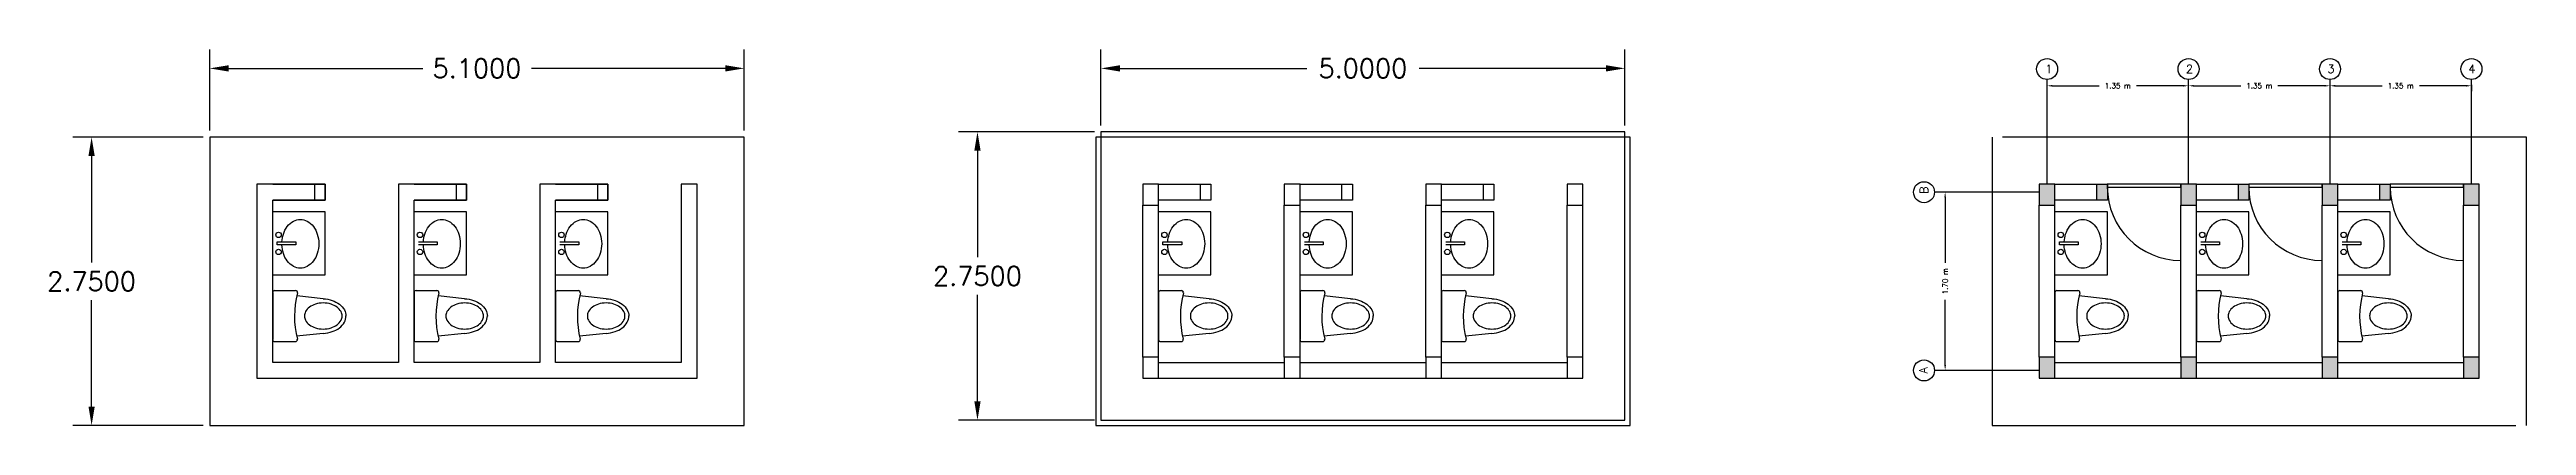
# Model space of a CAD drawing. Header units: metres. Extents: x 0.9 to 42, y -19 to 5.
# Drawn here: x 0.9 to 24.55, y 1.45 to 5.04 of the extents above; entities that cross this region are included whole.
import ezdxf

# ---------------------------------------------------------------- set-up
doc = ezdxf.new("R2010")
doc.units = ezdxf.units.M
doc.linetypes.add('DASHED2', pattern=[0.375, 0.25, -0.125])
doc.linetypes.add('PHANTOM2', pattern=[1.25, 0.625, -0.125, 0.125, -0.125, 0.125, -0.125])
doc.layers.add('Vistas', color=7, linetype='Continuous')
doc.styles.get("Standard").update_dxf_attribs({"font": 'simplex.shx'})
doc.dimstyles.new('1 a 25', dxfattribs={"dimtxt": 0.05, "dimasz": 0.05, "dimexe": 0.05, "dimexo": 0.05, "dimgap": 0.05, "dimtad": 0, "dimzin": 0, "dimdsep": 46, "dimtxsty": 'Standard', "dimcen": 0.09, "dimadec": 0, "dimazin": 0, "dimtfac": 1, "dimtofl": 0, "dimtmove": 0, "dimatfit": 3, "dimfxl": 1, "dimtolj": 1, "dimtzin": 0, "dimarcsym": 0})
doc.dimstyles.get("Standard").update_dxf_attribs({"dimtxt": 0.18, "dimasz": 0.18, "dimexe": 0.18, "dimexo": 0.0625, "dimgap": 0.09, "dimtad": 0, "dimtih": 1, "dimtoh": 1, "dimdec": 4, "dimzin": 0, "dimdsep": 46, "dimtxsty": 'Standard', "dimcen": 0.09, "dimadec": 0, "dimazin": 0, "dimtfac": 1, "dimtdec": 4, "dimtofl": 0, "dimtmove": 0, "dimatfit": 3, "dimfxl": 1, "dimtolj": 1, "dimtzin": 0, "dimarcsym": 0})

msp = doc.modelspace()

# ---------------------------------------------------------------- texts
at = {"char_height": 0.08, "attachment_point": 1}
for s, insert in [('1', (19.9523, 4.89632)), ('2', (21.29496, 4.89632)), ('3', (22.64421, 4.89632)), ('4', (23.9904, 4.89632))]:
    msp.add_mtext_dynamic_manual_height_columns(s, width=0.08, gutter_width=1, heights=[0], dxfattribs=dict(at, insert=insert))
at = {"char_height": 0.08, "attachment_point": 1, "rotation": 90}
for s, insert in [('B', (18.75396, 3.66182)), ('A', (18.74762, 1.94899))]:
    msp.add_mtext_dynamic_manual_height_columns(s, width=0.08, gutter_width=1, heights=[0], dxfattribs=dict(at, insert=insert))

# ---------------------------------------------------------------- blocks, each defined once
blk = doc.blocks.new('*D58')
at = {"color": 0, "lineweight": -2, "transparency": 16777216}
for p, q in [((2.434, 4.267), (2.434, 5.041)), ((7.534, 4.267), (7.534, 5.041)), ((2.614, 4.861), (4.466, 4.861)), ((7.354, 4.861), (5.503, 4.861))]:
    blk.add_line(p, q, dxfattribs=at)
at = {"color": 0, "transparency": 16777216}
for points in [[(2.614, 4.891), (2.614, 4.831), (2.434, 4.861)], [(7.354, 4.891), (7.354, 4.831), (7.534, 4.861)]]:
    blk.add_solid(points, dxfattribs=at)
at = {"layer": 'Defpoints', "color": 0, "transparency": 16777216}
for p in [(7.534, 4.861), (2.434, 4.205), (7.534, 4.205)]:
    blk.add_point(p, dxfattribs=at)
at = {"color": 0, "transparency": 16777216, "insert": (4.984, 4.861), "char_height": 0.18, "attachment_point": 5}
blk.add_mtext('\\A1;5.1000', dxfattribs=at)
blk = doc.blocks.new('*D59')
at = {"color": 0, "lineweight": -2, "transparency": 16777216}
for p, q in [((2.372, 4.205), (1.126, 4.205)), ((1.306, 4.025), (1.306, 3.01)), ((1.306, 1.635), (1.306, 2.65)), ((2.372, 1.455), (1.126, 1.455))]:
    blk.add_line(p, q, dxfattribs=at)
at = {"color": 0, "transparency": 16777216}
for points in [[(1.276, 4.025), (1.336, 4.025), (1.306, 4.205)], [(1.276, 1.635), (1.336, 1.635), (1.306, 1.455)]]:
    blk.add_solid(points, dxfattribs=at)
at = {"layer": 'Defpoints', "color": 0, "transparency": 16777216}
for p in [(1.306, 4.205), (2.434, 4.205), (2.434, 1.455)]:
    blk.add_point(p, dxfattribs=at)
at = {"color": 0, "transparency": 16777216, "insert": (1.306, 2.83), "char_height": 0.18, "attachment_point": 5}
blk.add_mtext('\\A1;2.7500', dxfattribs=at)
blk = doc.blocks.new('WC')
for p, q in [((-0.018, 0.243), (-0.217, 0.243)), ((-0.482, 0.165), (-0.228, 0.192)), ((0, -0.225), (0, 0.225)), ((-0.482, -0.165), (-0.229, -0.192)), ((-0.018, -0.243), (-0.218, -0.243))]:
    blk.add_line(p, q)
for points in [[(-0.482, 0.165, 0.074257), (-0.568, 0.148, 0.085366), (-0.636, 0.113, 0.106188), (-0.684, 0.058, 0.127728), (-0.699, -0.001, 0.126597)], [(-0.482, -0.165, -0.074257), (-0.568, -0.148, -0.085366), (-0.636, -0.113, -0.106188), (-0.684, -0.058, -0.127728), (-0.699, 0.001, -0.126597)]]:
    blk.add_lwpolyline(points, format="xyb")
blk.add_lwpolyline([(-0.662, -0.001, 0.127728), (-0.652, -0.042, 0.106188), (-0.614, -0.085, 0.085366), (-0.557, -0.114, 0.074848), (-0.482, -0.125, 0.074848), (-0.408, -0.114, 0.085366), (-0.351, -0.085, 0.106188), (-0.313, -0.042, 0.127728), (-0.303, -0.001, 0.127728), (-0.313, 0.04, 0.106188), (-0.351, 0.084, 0.085366), (-0.408, 0.112, 0.074848), (-0.482, 0.124, 0.074848), (-0.557, 0.112, 0.085366), (-0.614, 0.084, 0.106188), (-0.652, 0.04, 0.127728)], format="xyb", close=True)
for centre, radius, start, end in [((-0.217, 0.225), 0.0185, 90, 194.2162), ((-0.018, 0.225), 0.0185, 0, 90), ((-1.096, 0.002), 0.888, 345.4989, 14.2162), ((-0.218, -0.225), 0.0185, 165.4989, 270), ((-0.018, -0.225), 0.0185, 270, 360)]:
    blk.add_arc(centre, radius, start, end)
blk = doc.blocks.new('*D61')
at = {"color": 0, "lineweight": -2, "transparency": 16777216}
for p, q in [((10.94, 4.317), (10.94, 5.041)), ((15.94, 4.317), (15.94, 5.041)), ((11.12, 4.861), (12.904, 4.861)), ((15.76, 4.861), (13.976, 4.861))]:
    blk.add_line(p, q, dxfattribs=at)
at = {"color": 0, "transparency": 16777216}
for points in [[(11.12, 4.891), (11.12, 4.831), (10.94, 4.861)], [(15.76, 4.891), (15.76, 4.831), (15.94, 4.861)]]:
    blk.add_solid(points, dxfattribs=at)
at = {"layer": 'Defpoints', "color": 0, "transparency": 16777216}
for p in [(15.94, 4.861), (10.94, 4.255), (15.94, 4.255)]:
    blk.add_point(p, dxfattribs=at)
at = {"color": 0, "transparency": 16777216, "insert": (13.44, 4.861), "char_height": 0.18, "attachment_point": 5}
blk.add_mtext('\\A1;5.0000', dxfattribs=at)
blk = doc.blocks.new('*D62')
at = {"color": 0, "lineweight": -2, "transparency": 16777216}
for p, q in [((10.877, 4.255), (9.581, 4.255)), ((9.761, 4.075), (9.761, 3.06)), ((9.761, 1.685), (9.761, 2.7)), ((10.877, 1.505), (9.581, 1.505))]:
    blk.add_line(p, q, dxfattribs=at)
at = {"color": 0, "transparency": 16777216}
for points in [[(9.731, 4.075), (9.791, 4.075), (9.761, 4.255)], [(9.731, 1.685), (9.791, 1.685), (9.761, 1.505)]]:
    blk.add_solid(points, dxfattribs=at)
at = {"layer": 'Defpoints', "color": 0, "transparency": 16777216}
for p in [(9.761, 4.255), (10.94, 4.255), (10.94, 1.505)]:
    blk.add_point(p, dxfattribs=at)
at = {"color": 0, "transparency": 16777216, "insert": (9.761, 2.88), "char_height": 0.18, "attachment_point": 5}
blk.add_mtext('\\A1;2.7500', dxfattribs=at)
blk = doc.blocks.new('*D101')
at = {"color": 0, "lineweight": -2, "transparency": 16777216}
for p, q in [((20.02, 4.695), (20.468, 4.695)), ((21.27, 4.695), (20.823, 4.695))]:
    blk.add_line(p, q, dxfattribs=at)
at = {"color": 0, "transparency": 16777216}
for points in [[(20.02, 4.703), (20.02, 4.687), (19.97, 4.695)], [(21.27, 4.703), (21.27, 4.687), (21.32, 4.695)]]:
    blk.add_solid(points, dxfattribs=at)
at = {"layer": 'Defpoints', "color": 0, "transparency": 16777216}
for p in [(19.97, 4.695), (21.32, 4.695), (21.32, 4.695)]:
    blk.add_point(p, dxfattribs=at)
at = {"color": 0, "transparency": 16777216, "insert": (20.645, 4.695), "char_height": 0.05, "attachment_point": 5}
blk.add_mtext('\\A1;1.35 m', dxfattribs=at)
blk = doc.blocks.new('*D102')
at = {"color": 0, "lineweight": -2, "transparency": 16777216}
for p, q in [((21.37, 4.695), (21.818, 4.695)), ((22.62, 4.695), (22.173, 4.695)), ((22.67, 4.705), (22.67, 4.645))]:
    blk.add_line(p, q, dxfattribs=at)
at = {"color": 0, "transparency": 16777216}
for points in [[(21.37, 4.703), (21.37, 4.687), (21.32, 4.695)], [(22.62, 4.703), (22.62, 4.687), (22.67, 4.695)]]:
    blk.add_solid(points, dxfattribs=at)
at = {"layer": 'Defpoints', "color": 0, "transparency": 16777216}
for p in [(22.67, 4.755), (21.32, 4.695), (22.67, 4.695)]:
    blk.add_point(p, dxfattribs=at)
at = {"color": 0, "transparency": 16777216, "insert": (21.995, 4.695), "char_height": 0.05, "attachment_point": 5}
blk.add_mtext('\\A1;1.35 m', dxfattribs=at)
blk = doc.blocks.new('*D103')
at = {"color": 0, "lineweight": -2, "transparency": 16777216}
for p, q in [((22.67, 4.705), (22.67, 4.645)), ((22.72, 4.695), (23.168, 4.695)), ((23.97, 4.695), (23.523, 4.695)), ((24.02, 4.705), (24.02, 4.645))]:
    blk.add_line(p, q, dxfattribs=at)
at = {"color": 0, "transparency": 16777216}
for points in [[(22.72, 4.703), (22.72, 4.687), (22.67, 4.695)], [(23.97, 4.703), (23.97, 4.687), (24.02, 4.695)]]:
    blk.add_solid(points, dxfattribs=at)
at = {"layer": 'Defpoints', "color": 0, "transparency": 16777216}
for p in [(22.67, 4.755), (24.02, 4.755), (24.02, 4.695)]:
    blk.add_point(p, dxfattribs=at)
at = {"color": 0, "transparency": 16777216, "insert": (23.345, 4.695), "char_height": 0.05, "attachment_point": 5}
blk.add_mtext('\\A1;1.35 m', dxfattribs=at)
blk = doc.blocks.new('*D100')
at = {"color": 0, "lineweight": -2, "transparency": 16777216}
for p, q in [((18.997, 3.63), (18.997, 3.007)), ((18.997, 2.03), (18.997, 2.653))]:
    blk.add_line(p, q, dxfattribs=at)
at = {"color": 0, "transparency": 16777216}
for points in [[(18.989, 3.63), (19.005, 3.63), (18.997, 3.68)], [(18.989, 2.03), (19.005, 2.03), (18.997, 1.98)]]:
    blk.add_solid(points, dxfattribs=at)
at = {"layer": 'Defpoints', "color": 0, "transparency": 16777216}
for p in [(18.997, 3.68), (18.997, 3.68), (18.997, 1.98)]:
    blk.add_point(p, dxfattribs=at)
at = {"color": 0, "transparency": 16777216, "insert": (18.997, 2.83), "char_height": 0.05, "attachment_point": 5, "rotation": 90}
blk.add_mtext('\\A1;1.70 m', dxfattribs=at)
blk = doc.blocks.new('P-2')
for p, q in [((20.545, 3.755), (20.545, 3.729)), ((21.245, 3.755), (20.545, 3.755)), ((20.545, 3.729), (21.245, 3.729)), ((21.245, 3.729), (21.245, 3.755))]:
    blk.add_line(p, q)
at = {"linetype": 'DASHED2', "ltscale": 10}
blk.add_arc((21.245, 3.729), 0.7, 180, 270, dxfattribs=at)

# ---------------------------------------------------------------- dimensions: what is measured, and where the dimension line sits
for base, p1, p2, picture, middle in [((7.53445, 4.86051), (2.43445, 4.2049), (7.53445, 4.2049), '*D58', (4.98445, 4.86051)), ((15.93982, 4.86051), (10.93982, 4.2549), (15.93982, 4.2549), '*D61', (13.43982, 4.86051))]:
    dim = msp.add_linear_dim(base=base, p1=p1, p2=p2, dimstyle='Standard')
    dim.commit()
    dim.dimension.update_dxf_attribs({"geometry": picture, "text_midpoint": middle})
for base, p1, p2, override, picture, middle in [((21.32038, 4.69492), (19.97038, 4.69492), (21.32038, 4.69492), {"dimpost": ' m'}, '*D101', (20.64538, 4.69492)), ((22.67038, 4.69492), (21.32038, 4.69492), (22.67038, 4.7549), {"dimpost": ' m', "dimtmove": 1}, '*D102', (21.99538, 4.69492)), ((24.02038, 4.69492), (22.67038, 4.7549), (24.02038, 4.7549), {"dimpost": ' m', "dimtmove": 1}, '*D103', (23.34538, 4.69492))]:
    dim = msp.add_linear_dim(base=base, p1=p1, p2=p2, dimstyle='1 a 25', override=override)
    dim.commit()
    dim.dimension.update_dxf_attribs({"geometry": picture, "text_midpoint": middle})
for base, p1, p2, picture, middle in [((1.30561, 4.2049), (2.43445, 1.4549), (2.43445, 4.2049), '*D59', (1.30561, 2.8299)), ((9.76099, 4.2549), (10.93982, 1.5049), (10.93982, 4.2549), '*D62', (9.76099, 2.8799))]:
    dim = msp.add_linear_dim(base=base, p1=p1, p2=p2, angle=90, dimstyle='Standard')
    dim.commit()
    dim.dimension.update_dxf_attribs({"geometry": picture, "text_midpoint": middle})
dim = msp.add_linear_dim(base=(18.99702, 3.6799), p1=(18.99702, 1.9799), p2=(18.99702, 3.6799), angle=90, dimstyle='1 a 25', override={"dimpost": ' m'})
dim.commit()
dim.dimension.update_dxf_attribs({"geometry": '*D100', "text_midpoint": (18.99702, 2.8299)})

# ---------------------------------------------------------------- hatches: boundary and pattern name
h = msp.add_hatch(color=256)
h.dxf.hatch_style = 1
h.paths.add_polyline_path([(21.39538, 3.7549), (21.24538, 3.7549), (21.24538, 3.5549), (21.39538, 3.5549)])
h.paths.add_polyline_path([(23.24538, 3.7549), (23.14538, 3.7549), (23.14538, 3.6049), (23.24538, 3.6049)])
h.paths.add_polyline_path([(24.09538, 3.7549), (23.94538, 3.7549), (23.94538, 3.5549), (24.09538, 3.5549)])
h.paths.add_polyline_path([(20.04538, 3.7549), (19.89538, 3.7549), (19.89538, 3.5549), (20.04538, 3.5549)])
h.paths.add_polyline_path([(20.54538, 3.7549), (20.44538, 3.7549), (20.44538, 3.6049), (20.54538, 3.6049)])
h.paths.add_polyline_path([(20.04538, 2.1049), (19.89538, 2.1049), (19.89538, 1.9049), (20.04538, 1.9049)])
h.paths.add_polyline_path([(21.39538, 2.1049), (21.24538, 2.1049), (21.24538, 1.9049), (21.39538, 1.9049)])
h.paths.add_polyline_path([(21.89538, 3.7549), (21.79538, 3.7549), (21.79538, 3.6049), (21.89538, 3.6049)])
h.paths.add_polyline_path([(22.74538, 2.1049), (22.59538, 2.1049), (22.59538, 1.9049), (22.74538, 1.9049)])
h.paths.add_polyline_path([(22.74538, 3.7549), (22.59538, 3.7549), (22.59538, 3.5549), (22.74538, 3.5549)])
h.paths.add_polyline_path([(24.09538, 2.1049), (23.94538, 2.1049), (23.94538, 1.9049), (24.09538, 1.9049)])

# ---------------------------------------------------------------- linework, layer by layer
at = {"linetype": 'PHANTOM2', "ltscale": 5}
for p, q in [((19.97038, 3.7549), (19.97038, 4.7549)), ((21.32038, 3.7549), (21.32038, 4.7549)), ((22.67038, 3.7549), (22.67038, 4.7549)), ((24.02038, 3.7549), (24.02038, 4.7549)), ((19.89538, 3.6799), (18.89538, 3.6799)), ((19.89538, 1.9799), (18.89538, 1.9799))]:
    msp.add_line(p, q, dxfattribs=at)
for p, q in [((3.03445, 3.7549), (3.43445, 3.7549)), ((3.43445, 3.6049), (3.03445, 3.6049)), ((3.43445, 3.7549), (3.43445, 3.6049)), ((3.43445, 3.7549), (3.53445, 3.7549)), ((3.53445, 3.6049), (3.43445, 3.6049)), ((3.53445, 3.7549), (3.53445, 3.6049)), ((4.38445, 3.7549), (4.78445, 3.7549)), ((4.78445, 3.6049), (4.38445, 3.6049)), ((4.78445, 3.7549), (4.78445, 3.6049)), ((4.78445, 3.7549), (4.88445, 3.7549)), ((4.88445, 3.6049), (4.78445, 3.6049)), ((4.88445, 3.7549), (4.88445, 3.6049)), ((5.73445, 3.7549), (6.13445, 3.7549)), ((6.13445, 3.6049), (5.73445, 3.6049)), ((6.13445, 3.7549), (6.13445, 3.6049)), ((6.13445, 3.7549), (6.23445, 3.7549)), ((6.23445, 3.6049), (6.13445, 3.6049)), ((6.23445, 3.7549), (6.23445, 3.6049)), ((11.33982, 2.1049), (11.33982, 3.5549)), ((11.48982, 3.7549), (11.88982, 3.7549)), ((11.88982, 3.6049), (11.48982, 3.6049)), ((11.48982, 2.1049), (11.48982, 3.5549)), ((12.68982, 2.1049), (12.68982, 3.5549)), ((12.83982, 3.7549), (13.23982, 3.7549)), ((13.23982, 3.6049), (12.83982, 3.6049)), ((12.83982, 2.1049), (12.83982, 3.5549)), ((14.03982, 2.1049), (14.03982, 3.5549)), ((14.18982, 3.7549), (14.58982, 3.7549)), ((14.58982, 3.6049), (14.18982, 3.6049)), ((14.18982, 2.1049), (14.18982, 3.5549)), ((15.38982, 2.1049), (15.38982, 3.5549)), ((15.53982, 2.1049), (15.53982, 3.5549)), ((19.89538, 2.1049), (19.89538, 3.5549)), ((20.04538, 3.7549), (20.44538, 3.7549)), ((20.44538, 3.6049), (20.04538, 3.6049)), ((20.04538, 2.1049), (20.04538, 3.5549)), ((21.24538, 2.1049), (21.24538, 3.5549)), ((21.39538, 3.7549), (21.79538, 3.7549)), ((21.79538, 3.6049), (21.39538, 3.6049)), ((21.39538, 2.1049), (21.39538, 3.5549)), ((22.59538, 2.1049), (22.59538, 3.5549)), ((22.74538, 3.7549), (23.14538, 3.7549)), ((23.14538, 3.6049), (22.74538, 3.6049)), ((22.74538, 2.1049), (22.74538, 3.5549)), ((23.94538, 2.1049), (23.94538, 3.5549)), ((24.09538, 2.1049), (24.09538, 3.5549)), ((3.53445, 3.49151), (3.03445, 3.49151)), ((3.53445, 2.89151), (3.53445, 3.49151)), ((4.88445, 3.49151), (4.38445, 3.49151)), ((4.88445, 2.89151), (4.88445, 3.49151)), ((6.23445, 3.49151), (5.73445, 3.49151)), ((6.23445, 2.89151), (6.23445, 3.49151)), ((11.98982, 3.49151), (11.48982, 3.49151)), ((11.98982, 2.89151), (11.98982, 3.49151)), ((13.33982, 3.49151), (12.83982, 3.49151)), ((13.33982, 2.89151), (13.33982, 3.49151)), ((14.68982, 3.49151), (14.18982, 3.49151)), ((14.68982, 2.89151), (14.68982, 3.49151)), ((20.54538, 3.49151), (20.04538, 3.49151)), ((20.54538, 2.89151), (20.54538, 3.49151)), ((21.89538, 3.49151), (21.39538, 3.49151)), ((21.89538, 2.89151), (21.89538, 3.49151)), ((23.24538, 3.49151), (22.74538, 3.49151)), ((23.24538, 2.89151), (23.24538, 3.49151)), ((3.07638, 3.17716), (3.07638, 3.20586)), ((3.07638, 3.20586), (3.25513, 3.20586)), ((3.25513, 3.17716), (3.07638, 3.17716)), ((3.25513, 3.20586), (3.25513, 3.17716)), ((4.42638, 3.20586), (4.60513, 3.20586)), ((4.60513, 3.17716), (4.42638, 3.17716)), ((4.60513, 3.20586), (4.60513, 3.17716)), ((5.77638, 3.20586), (5.95513, 3.20586)), ((5.95513, 3.17716), (5.77638, 3.17716)), ((5.95513, 3.20586), (5.95513, 3.17716)), ((11.53176, 3.17716), (11.53176, 3.20586)), ((11.53176, 3.20586), (11.7105, 3.20586)), ((11.7105, 3.17716), (11.53176, 3.17716)), ((11.7105, 3.20586), (11.7105, 3.17716)), ((12.88176, 3.20586), (13.0605, 3.20586)), ((13.0605, 3.17716), (12.88176, 3.17716)), ((13.0605, 3.20586), (13.0605, 3.17716)), ((14.23176, 3.20586), (14.4105, 3.20586)), ((14.4105, 3.17716), (14.23176, 3.17716)), ((14.4105, 3.20586), (14.4105, 3.17716)), ((20.08732, 3.17716), (20.08732, 3.20586)), ((20.08732, 3.20586), (20.26606, 3.20586)), ((20.26606, 3.17716), (20.08732, 3.17716)), ((20.26606, 3.20586), (20.26606, 3.17716)), ((21.43732, 3.20586), (21.61606, 3.20586)), ((21.61606, 3.17716), (21.43732, 3.17716)), ((21.61606, 3.20586), (21.61606, 3.17716)), ((22.78732, 3.20586), (22.96606, 3.20586)), ((22.96606, 3.17716), (22.78732, 3.17716)), ((22.96606, 3.20586), (22.96606, 3.17716)), ((3.03445, 2.89151), (3.53445, 2.89151)), ((4.38445, 2.89151), (4.88445, 2.89151)), ((5.73445, 2.89151), (6.23445, 2.89151)), ((11.48982, 2.89151), (11.98982, 2.89151)), ((12.83982, 2.89151), (13.33982, 2.89151)), ((14.18982, 2.89151), (14.68982, 2.89151)), ((20.04538, 2.89151), (20.54538, 2.89151)), ((21.39538, 2.89151), (21.89538, 2.89151)), ((22.74538, 2.89151), (23.24538, 2.89151)), ((11.48982, 2.0549), (12.68982, 2.0549)), ((11.48982, 1.9049), (12.68982, 1.9049)), ((12.83982, 2.0549), (14.03982, 2.0549)), ((12.83982, 1.9049), (14.03982, 1.9049)), ((14.18982, 2.0549), (15.38982, 2.0549)), ((14.18982, 1.9049), (15.38982, 1.9049)), ((20.04538, 2.0549), (21.24538, 2.0549)), ((20.04538, 1.9049), (21.24538, 1.9049)), ((21.39538, 2.0549), (22.59538, 2.0549)), ((21.39538, 1.9049), (22.59538, 1.9049)), ((22.74538, 2.0549), (23.94538, 2.0549)), ((22.74538, 1.9049), (23.94538, 1.9049))]:
    msp.add_line(p, q)
at = {"flags": 128}
msp.add_lwpolyline([(5.73445, 2.0549), (5.73445, 3.6049), (6.23445, 3.6049), (6.23445, 3.7549), (5.73445, 3.7549), (5.58445, 3.7549), (5.58445, 2.0549), (4.38445, 2.0549), (4.38445, 3.6049), (4.88445, 3.6049), (4.88445, 3.7549), (4.38445, 3.7549), (4.23445, 3.7549), (4.23445, 2.0549), (3.03445, 2.0549), (3.03445, 3.6049), (3.53445, 3.6049), (3.53445, 3.7549), (3.03445, 3.7549), (2.88445, 3.7549), (2.88445, 1.9049), (7.08445, 1.9049), (7.08445, 3.7549), (6.93445, 3.7549), (6.93445, 2.0549)], close=True, dxfattribs=at)
for points in [[(11.48982, 3.7549), (11.33982, 3.7549), (11.33982, 3.5549), (11.48982, 3.5549)], [(11.88982, 3.7549), (11.98982, 3.7549), (11.98982, 3.6049), (11.88982, 3.6049)], [(12.83982, 3.7549), (12.68982, 3.7549), (12.68982, 3.5549), (12.83982, 3.5549)], [(13.23982, 3.7549), (13.33982, 3.7549), (13.33982, 3.6049), (13.23982, 3.6049)], [(14.18982, 3.7549), (14.03982, 3.7549), (14.03982, 3.5549), (14.18982, 3.5549)], [(14.58982, 3.7549), (14.68982, 3.7549), (14.68982, 3.6049), (14.58982, 3.6049)], [(15.53982, 3.7549), (15.38982, 3.7549), (15.38982, 3.5549), (15.53982, 3.5549)], [(20.04538, 3.7549), (19.89538, 3.7549), (19.89538, 3.5549), (20.04538, 3.5549)], [(20.44538, 3.7549), (20.54538, 3.7549), (20.54538, 3.6049), (20.44538, 3.6049)], [(21.39538, 3.7549), (21.24538, 3.7549), (21.24538, 3.5549), (21.39538, 3.5549)], [(21.79538, 3.7549), (21.89538, 3.7549), (21.89538, 3.6049), (21.79538, 3.6049)], [(22.74538, 3.7549), (22.59538, 3.7549), (22.59538, 3.5549), (22.74538, 3.5549)], [(23.14538, 3.7549), (23.24538, 3.7549), (23.24538, 3.6049), (23.14538, 3.6049)], [(24.09538, 3.7549), (23.94538, 3.7549), (23.94538, 3.5549), (24.09538, 3.5549)], [(11.48982, 2.1049), (11.33982, 2.1049), (11.33982, 1.9049), (11.48982, 1.9049)], [(12.83982, 2.1049), (12.68982, 2.1049), (12.68982, 1.9049), (12.83982, 1.9049)], [(14.18982, 2.1049), (14.03982, 2.1049), (14.03982, 1.9049), (14.18982, 1.9049)], [(15.53982, 2.1049), (15.38982, 2.1049), (15.38982, 1.9049), (15.53982, 1.9049)], [(20.04538, 2.1049), (19.89538, 2.1049), (19.89538, 1.9049), (20.04538, 1.9049)], [(21.39538, 2.1049), (21.24538, 2.1049), (21.24538, 1.9049), (21.39538, 1.9049)], [(22.74538, 2.1049), (22.59538, 2.1049), (22.59538, 1.9049), (22.74538, 1.9049)], [(24.09538, 2.1049), (23.94538, 2.1049), (23.94538, 1.9049), (24.09538, 1.9049)]]:
    msp.add_lwpolyline(points, close=True)
for points in [[(3.12253, 3.20573, -0.06162127), (3.13605, 3.2796, -0.08628876), (3.17361, 3.3524, -0.10591821), (3.23342, 3.40395, -0.1257246), (3.29816, 3.42049, -0.1257246), (3.36291, 3.40395, -0.10591821), (3.42272, 3.3524, -0.08628876), (3.46028, 3.2796, -0.07617722), (3.47431, 3.18802, -0.07617722), (3.46028, 3.09645, -0.08628876), (3.42272, 3.02364, -0.10591821), (3.36291, 2.9721, -0.1257246), (3.29816, 2.95555, -0.1257246), (3.23342, 2.9721, -0.10591821), (3.17361, 3.02364, -0.08628876), (3.13605, 3.09645, -0.06712639), (3.12222, 3.17701, -0.07617722)], [(4.47253, 3.20573, -0.06162127), (4.48605, 3.2796, -0.08628876), (4.52361, 3.3524, -0.10591821), (4.58342, 3.40395, -0.1257246), (4.64816, 3.42049, -0.1257246), (4.71291, 3.40395, -0.10591821), (4.77272, 3.3524, -0.08628876), (4.81028, 3.2796, -0.07617722), (4.82431, 3.18802, -0.07617722), (4.81028, 3.09645, -0.08628876), (4.77272, 3.02364, -0.10591821), (4.71291, 2.9721, -0.1257246), (4.64816, 2.95555, -0.1257246), (4.58342, 2.9721, -0.10591821), (4.52361, 3.02364, -0.08628876), (4.48605, 3.09645, -0.06712639), (4.47222, 3.17701, -0.07617722)], [(5.82253, 3.20573, -0.06162127), (5.83605, 3.2796, -0.08628876), (5.87361, 3.3524, -0.10591821), (5.93342, 3.40395, -0.1257246), (5.99816, 3.42049, -0.1257246), (6.06291, 3.40395, -0.10591821), (6.12272, 3.3524, -0.08628876), (6.16028, 3.2796, -0.07617722), (6.17431, 3.18802, -0.07617722), (6.16028, 3.09645, -0.08628876), (6.12272, 3.02364, -0.10591821), (6.06291, 2.9721, -0.1257246), (5.99816, 2.95555, -0.1257246), (5.93342, 2.9721, -0.10591821), (5.87361, 3.02364, -0.08628876), (5.83605, 3.09645, -0.06712639), (5.82222, 3.17701, -0.07617722)], [(11.5779, 3.20573, -0.06162127), (11.59142, 3.2796, -0.08628876), (11.62898, 3.3524, -0.10591821), (11.68879, 3.40395, -0.1257246), (11.75354, 3.42049, -0.1257246), (11.81828, 3.40395, -0.10591821), (11.87809, 3.3524, -0.08628876), (11.91565, 3.2796, -0.07617722), (11.92968, 3.18802, -0.07617722), (11.91565, 3.09645, -0.08628876), (11.87809, 3.02364, -0.10591821), (11.81828, 2.9721, -0.1257246), (11.75354, 2.95555, -0.1257246), (11.68879, 2.9721, -0.10591821), (11.62898, 3.02364, -0.08628876), (11.59142, 3.09645, -0.06712639), (11.57759, 3.17701, -0.07617722)], [(12.9279, 3.20573, -0.06162127), (12.94142, 3.2796, -0.08628876), (12.97898, 3.3524, -0.10591821), (13.03879, 3.40395, -0.1257246), (13.10354, 3.42049, -0.1257246), (13.16828, 3.40395, -0.10591821), (13.22809, 3.3524, -0.08628876), (13.26565, 3.2796, -0.07617722), (13.27968, 3.18802, -0.07617722), (13.26565, 3.09645, -0.08628876), (13.22809, 3.02364, -0.10591821), (13.16828, 2.9721, -0.1257246), (13.10354, 2.95555, -0.1257246), (13.03879, 2.9721, -0.10591821), (12.97898, 3.02364, -0.08628876), (12.94142, 3.09645, -0.06712639), (12.92759, 3.17701, -0.07617722)], [(14.2779, 3.20573, -0.06162127), (14.29142, 3.2796, -0.08628876), (14.32898, 3.3524, -0.10591821), (14.38879, 3.40395, -0.1257246), (14.45354, 3.42049, -0.1257246), (14.51828, 3.40395, -0.10591821), (14.57809, 3.3524, -0.08628876), (14.61565, 3.2796, -0.07617722), (14.62968, 3.18802, -0.07617722), (14.61565, 3.09645, -0.08628876), (14.57809, 3.02364, -0.10591821), (14.51828, 2.9721, -0.1257246), (14.45354, 2.95555, -0.1257246), (14.38879, 2.9721, -0.10591821), (14.32898, 3.02364, -0.08628876), (14.29142, 3.09645, -0.06712639), (14.27759, 3.17701, -0.07617722)], [(20.13347, 3.20573, -0.06162127), (20.14699, 3.2796, -0.08628876), (20.18454, 3.3524, -0.10591821), (20.24436, 3.40395, -0.1257246), (20.3091, 3.42049, -0.1257246), (20.37384, 3.40395, -0.10591821), (20.43365, 3.3524, -0.08628876), (20.47121, 3.2796, -0.07617722), (20.48524, 3.18802, -0.07617722), (20.47121, 3.09645, -0.08628876), (20.43365, 3.02364, -0.10591821), (20.37384, 2.9721, -0.1257246), (20.3091, 2.95555, -0.1257246), (20.24436, 2.9721, -0.10591821), (20.18454, 3.02364, -0.08628876), (20.14699, 3.09645, -0.06712639), (20.13315, 3.17701, -0.07617722)], [(21.48347, 3.20573, -0.06162127), (21.49699, 3.2796, -0.08628876), (21.53454, 3.3524, -0.10591821), (21.59436, 3.40395, -0.1257246), (21.6591, 3.42049, -0.1257246), (21.72384, 3.40395, -0.10591821), (21.78365, 3.3524, -0.08628876), (21.82121, 3.2796, -0.07617722), (21.83524, 3.18802, -0.07617722), (21.82121, 3.09645, -0.08628876), (21.78365, 3.02364, -0.10591821), (21.72384, 2.9721, -0.1257246), (21.6591, 2.95555, -0.1257246), (21.59436, 2.9721, -0.10591821), (21.53454, 3.02364, -0.08628876), (21.49699, 3.09645, -0.06712639), (21.48315, 3.17701, -0.07617722)], [(22.83347, 3.20573, -0.06162127), (22.84699, 3.2796, -0.08628876), (22.88454, 3.3524, -0.10591821), (22.94436, 3.40395, -0.1257246), (23.0091, 3.42049, -0.1257246), (23.07384, 3.40395, -0.10591821), (23.13365, 3.3524, -0.08628876), (23.17121, 3.2796, -0.07617722), (23.18524, 3.18802, -0.07617722), (23.17121, 3.09645, -0.08628876), (23.13365, 3.02364, -0.10591821), (23.07384, 2.9721, -0.1257246), (23.0091, 2.95555, -0.1257246), (22.94436, 2.9721, -0.10591821), (22.88454, 3.02364, -0.08628876), (22.84699, 3.09645, -0.06712639), (22.83315, 3.17701, -0.07617722)]]:
    msp.add_lwpolyline(points, format="xyb")
for points in [[(3.12206, 3.17692), (3.12206, 3.17699)], [(4.47206, 3.17692), (4.47206, 3.17699)], [(5.82206, 3.17692), (5.82206, 3.17699)], [(11.57744, 3.17692), (11.57744, 3.17699)], [(12.92744, 3.17692), (12.92744, 3.17699)], [(14.27744, 3.17692), (14.27744, 3.17699)], [(20.133, 3.17692), (20.133, 3.17699)], [(21.483, 3.17692), (21.483, 3.17699)], [(22.833, 3.17692), (22.833, 3.17699)]]:
    msp.add_lwpolyline(points)
for centre, radius in [((19.97038, 4.8549), 0.1), ((21.32038, 4.8549), 0.1), ((22.67038, 4.8549), 0.1), ((24.02038, 4.8549), 0.1), ((18.79538, 3.6799), 0.1), ((3.09006, 3.27305), 0.02594), ((3.09006, 3.10997), 0.02594), ((4.44006, 3.27305), 0.02594), ((4.44006, 3.10997), 0.02594), ((5.79006, 3.27305), 0.02594), ((5.79006, 3.10997), 0.02594), ((11.54544, 3.27305), 0.02594), ((11.54544, 3.10997), 0.02594), ((12.89544, 3.27305), 0.02594), ((12.89544, 3.10997), 0.02594), ((14.24544, 3.27305), 0.02594), ((14.24544, 3.10997), 0.02594), ((20.101, 3.27305), 0.02594), ((20.101, 3.10997), 0.02594), ((21.451, 3.27305), 0.02594), ((21.451, 3.10997), 0.02594), ((22.801, 3.27305), 0.02594), ((22.801, 3.10997), 0.02594), ((18.79538, 1.9799), 0.1)]:
    msp.add_circle(centre, radius)
at = {"layer": 'Vistas'}
for points in [[(2.43445, 4.2049), (2.43445, 1.4549), (7.53445, 1.4549), (7.53445, 4.2049)], [(10.88982, 4.2049), (10.88982, 1.4549), (15.98982, 1.4549), (15.98982, 4.2049)], [(10.93982, 4.2549), (10.93982, 1.5049), (15.93982, 1.5049), (15.93982, 4.2549)]]:
    msp.add_lwpolyline(points, close=True, dxfattribs=at)
at = {"layer": 'Vistas', "linetype": 'DASHED2', "ltscale": 20}
msp.add_lwpolyline([(19.44538, 4.2049), (19.44538, 1.4549), (24.54538, 1.4549), (24.54538, 4.2049)], close=True, dxfattribs=at)

# ---------------------------------------------------------------- block references
for p in [(0, 0), (1.35, 0), (2.7, 0)]:
    msp.add_blockref('P-2', p)
at = {"rotation": 180}
for p in [(3.03445, 2.4982), (4.38445, 2.4982), (5.73445, 2.4982), (11.48982, 2.4982), (12.83982, 2.4982), (14.18982, 2.4982), (20.04538, 2.4982), (21.39538, 2.4982), (22.74538, 2.4982)]:
    msp.add_blockref('WC', p, dxfattribs=at)

msp.set_redraw_order([(e.dxf.handle, doc.entitydb.next_handle()) for e in msp.query("TEXT MTEXT ATTDEF DIMENSION ARC_DIMENSION")])  # texts and dimensions are drawn at this point

doc.saveas('drawing.dxf')
